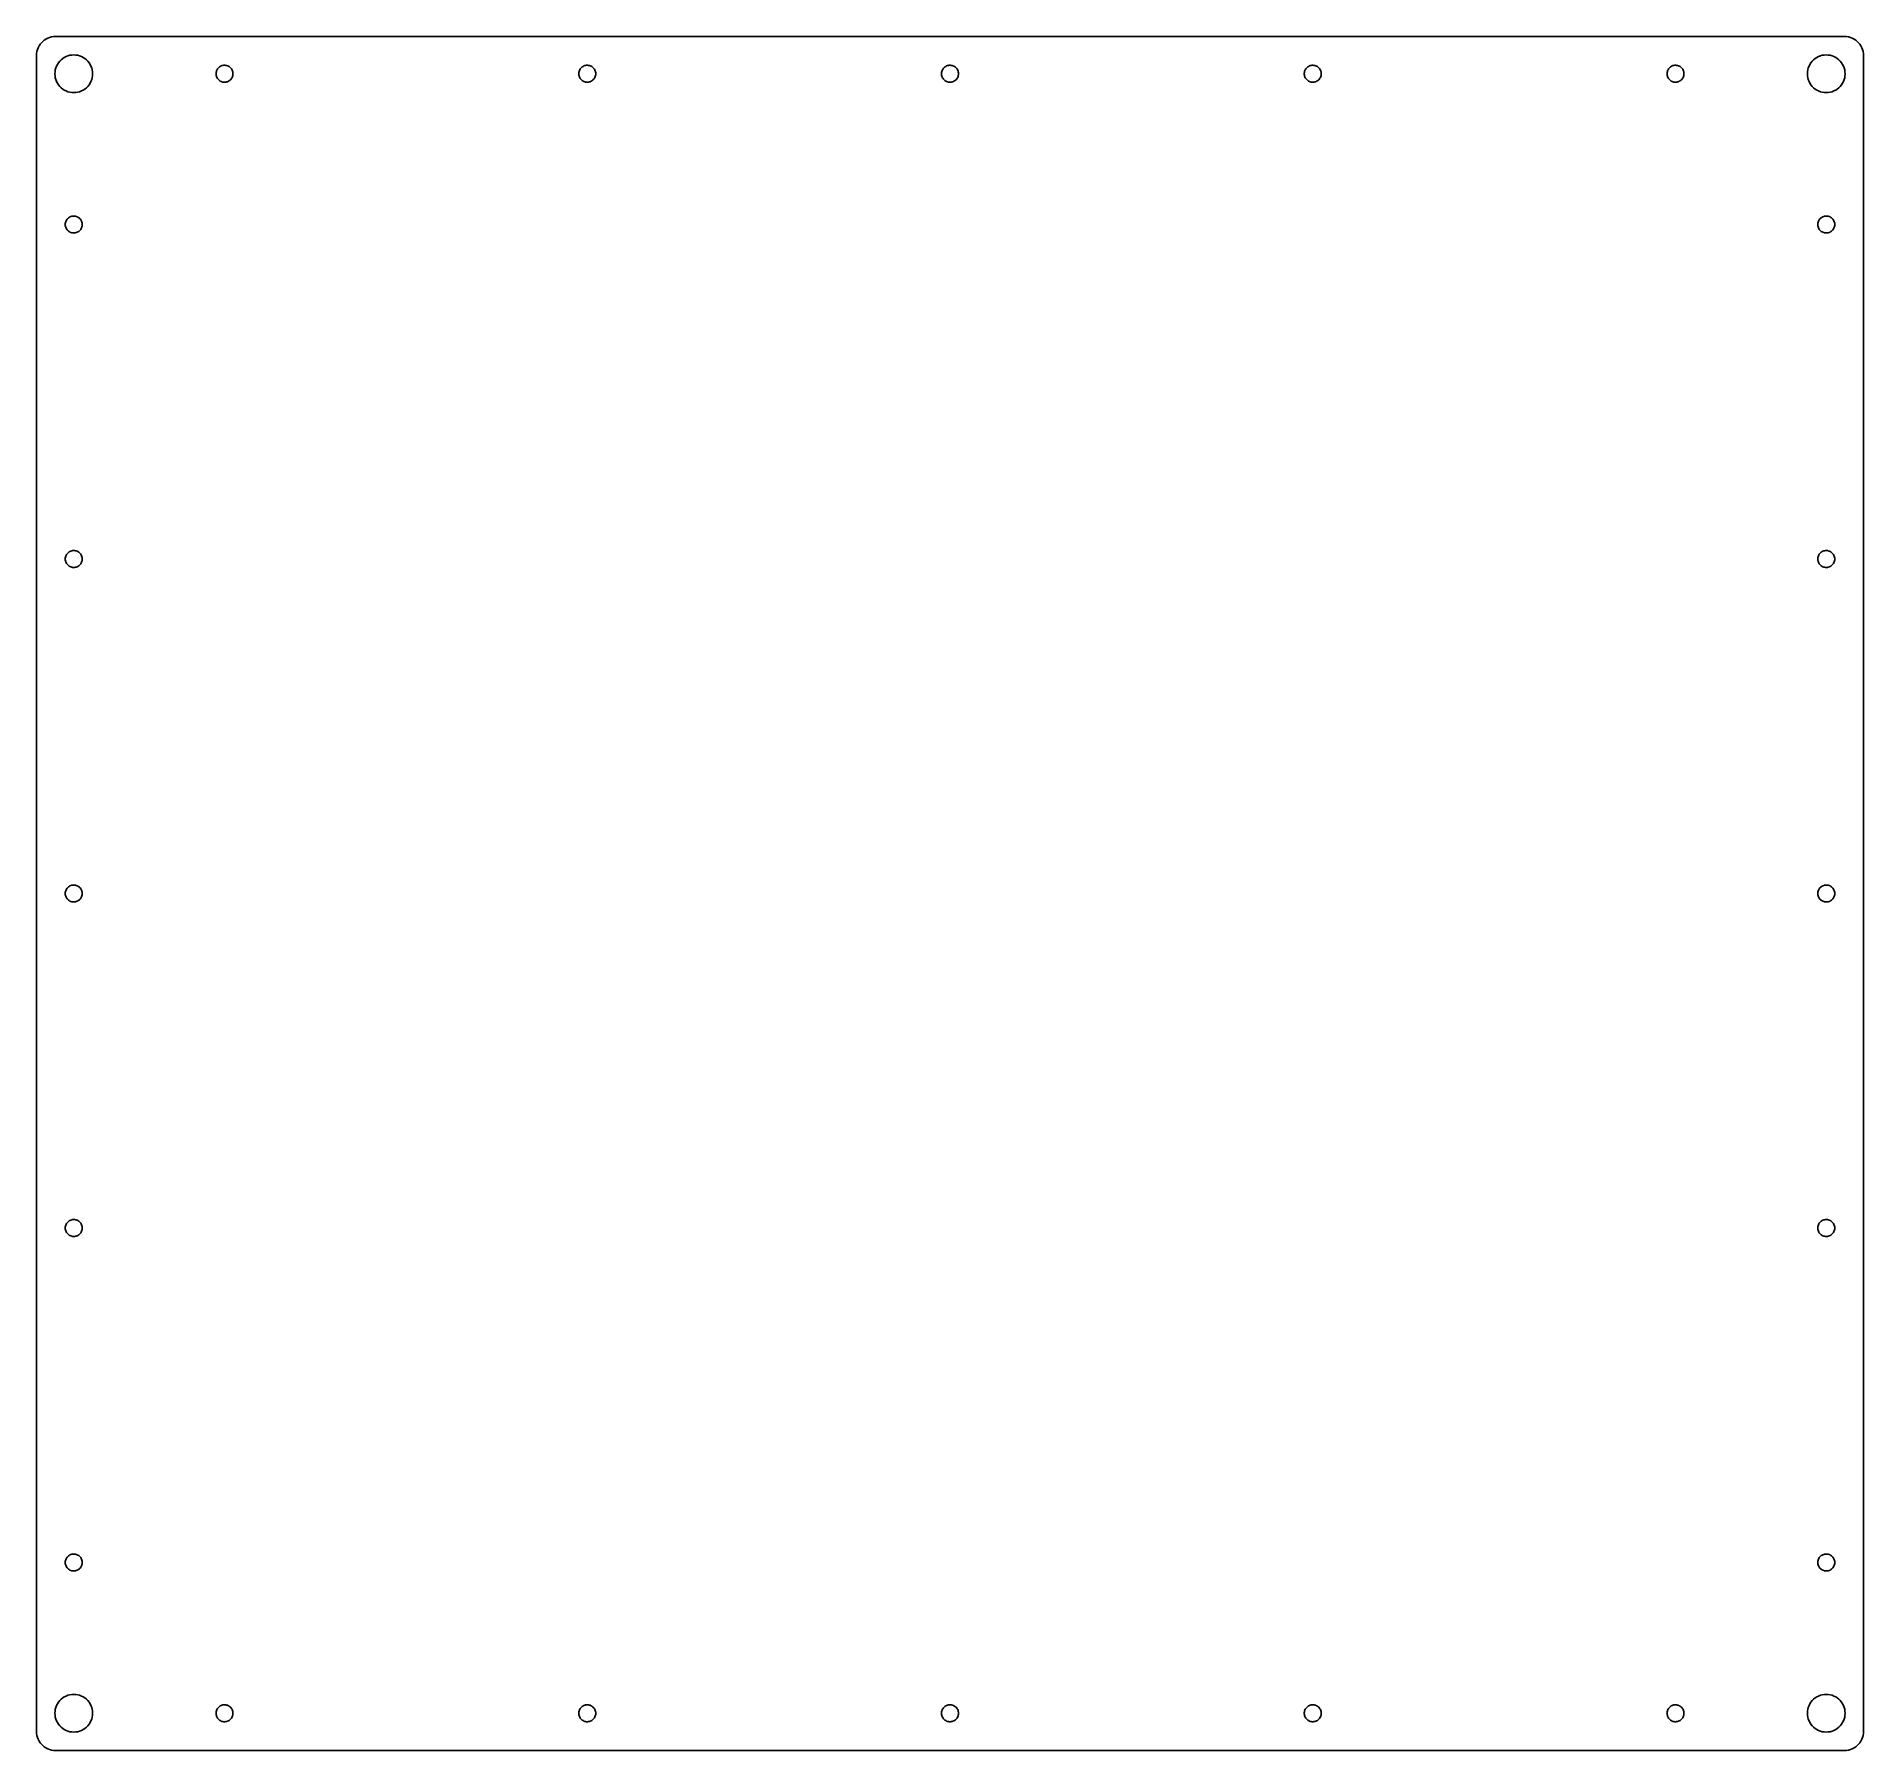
# Model space of a CAD drawing. Header units: metres. Extents: x -242 to 242, y -227 to 227.
import ezdxf

# ---------------------------------------------------------------- set-up
doc = ezdxf.new("R2010")
doc.units = ezdxf.units.M

msp = doc.modelspace()

# ---------------------------------------------------------------- linework, layer by layer
for p, q in [((-242.266, 223.415), (-242.348, 222.898)), ((-242.13, 223.92), (-242.266, 223.415)), ((-241.943, 224.409), (-242.13, 223.92)), ((-241.705, 224.875), (-241.943, 224.409)), ((-241.42, 225.314), (-241.705, 224.875)), ((-241.091, 225.721), (-241.42, 225.314)), ((-240.721, 226.091), (-241.091, 225.721)), ((-240.314, 226.42), (-240.721, 226.091)), ((-239.875, 226.705), (-240.314, 226.42)), ((-239.409, 226.943), (-239.875, 226.705)), ((-238.92, 227.13), (-239.409, 226.943)), ((-238.415, 227.266), (-238.92, 227.13)), ((-237.898, 227.348), (-238.415, 227.266)), ((-237.375, 227.375), (-237.898, 227.348)), ((237.375, 227.375), (-237.375, 227.375)), ((237.898, 227.348), (237.375, 227.375)), ((238.415, 227.266), (237.898, 227.348)), ((238.92, 227.13), (238.415, 227.266)), ((239.409, 226.943), (238.92, 227.13)), ((239.875, 226.705), (239.409, 226.943)), ((240.314, 226.42), (239.875, 226.705)), ((240.721, 226.091), (240.314, 226.42)), ((241.091, 225.721), (240.721, 226.091)), ((241.42, 225.314), (241.091, 225.721)), ((241.705, 224.875), (241.42, 225.314)), ((241.943, 224.409), (241.705, 224.875)), ((242.13, 223.92), (241.943, 224.409)), ((242.266, 223.415), (242.13, 223.92)), ((242.348, 222.898), (242.266, 223.415)), ((-242.348, 222.898), (-242.375, 222.375)), ((-242.375, 222.375), (-242.375, -222.375)), ((-237.473, 218.023), (-237.391, 218.54)), ((-237.391, 218.54), (-237.255, 219.045)), ((-237.255, 219.045), (-237.068, 219.534)), ((-237.068, 219.534), (-236.83, 220)), ((-236.83, 220), (-236.545, 220.439)), ((-236.545, 220.439), (-236.216, 220.846)), ((-236.216, 220.846), (-235.846, 221.216)), ((-235.846, 221.216), (-235.439, 221.545)), ((-235.439, 221.545), (-235, 221.83)), ((-235, 221.83), (-234.534, 222.068)), ((-234.534, 222.068), (-234.045, 222.255)), ((-234.045, 222.255), (-233.54, 222.391)), ((-233.54, 222.391), (-233.023, 222.473)), ((-233.023, 222.473), (-232.5, 222.5)), ((-232.5, 222.5), (-231.977, 222.473)), ((-231.977, 222.473), (-231.46, 222.391)), ((-231.46, 222.391), (-230.955, 222.255)), ((-230.955, 222.255), (-230.466, 222.068)), ((-230.466, 222.068), (-230, 221.83)), ((-230, 221.83), (-229.561, 221.545)), ((-229.561, 221.545), (-229.154, 221.216)), ((-229.154, 221.216), (-228.784, 220.846)), ((-228.784, 220.846), (-228.455, 220.439)), ((-228.455, 220.439), (-228.17, 220)), ((-228.17, 220), (-227.932, 219.534)), ((-227.932, 219.534), (-227.745, 219.045)), ((-227.745, 219.045), (-227.609, 218.54)), ((-227.609, 218.54), (-227.527, 218.023)), ((-194.665, 218.112), (-194.585, 218.347)), ((-194.585, 218.347), (-194.479, 218.571)), ((-194.479, 218.571), (-194.349, 218.782)), ((-194.349, 218.782), (-194.197, 218.978)), ((-194.197, 218.978), (-194.024, 219.155)), ((-194.024, 219.155), (-193.833, 219.313)), ((-193.833, 219.313), (-193.625, 219.449)), ((-193.625, 219.449), (-193.404, 219.56)), ((-193.404, 219.56), (-193.172, 219.647)), ((-193.172, 219.647), (-192.931, 219.708)), ((-192.931, 219.708), (-192.686, 219.742)), ((-192.686, 219.742), (-192.438, 219.749)), ((-192.438, 219.749), (-192.191, 219.729)), ((-192.191, 219.729), (-191.948, 219.681)), ((-191.948, 219.681), (-191.711, 219.607)), ((-191.711, 219.607), (-191.484, 219.508)), ((-191.484, 219.508), (-191.269, 219.384)), ((-191.269, 219.384), (-191.07, 219.237)), ((-191.07, 219.237), (-190.887, 219.069)), ((-190.887, 219.069), (-190.724, 218.882)), ((-190.724, 218.882), (-190.583, 218.678)), ((-190.583, 218.678), (-190.465, 218.46)), ((-190.465, 218.46), (-190.372, 218.231)), ((-190.372, 218.231), (-190.304, 217.992)), ((-98.4151, 218.112), (-98.3346, 218.347)), ((-98.3346, 218.347), (-98.2288, 218.571)), ((-98.2288, 218.571), (-98.099, 218.782)), ((-98.099, 218.782), (-97.9467, 218.978)), ((-97.9467, 218.978), (-97.7739, 219.155)), ((-97.7739, 219.155), (-97.5825, 219.313)), ((-97.5825, 219.313), (-97.375, 219.449)), ((-97.375, 219.449), (-97.1538, 219.56)), ((-97.1538, 219.56), (-96.9217, 219.647)), ((-96.9217, 219.647), (-96.6814, 219.708)), ((-96.6814, 219.708), (-96.4358, 219.742)), ((-96.4358, 219.742), (-96.188, 219.749)), ((-96.188, 219.749), (-95.9409, 219.729)), ((-95.9409, 219.729), (-95.6976, 219.681)), ((-95.6976, 219.681), (-95.4611, 219.607)), ((-95.4611, 219.607), (-95.234, 219.508)), ((-95.234, 219.508), (-95.0194, 219.384)), ((-95.0194, 219.384), (-94.8196, 219.237)), ((-94.8196, 219.237), (-94.6372, 219.069)), ((-94.6372, 219.069), (-94.4744, 218.882)), ((-94.4744, 218.882), (-94.3332, 218.678)), ((-94.3332, 218.678), (-94.2152, 218.46)), ((-94.2152, 218.46), (-94.1219, 218.231)), ((-94.1219, 218.231), (-94.0545, 217.992)), ((-2.1651, 218.112), (-2.08461, 218.347)), ((-2.08461, 218.347), (-1.97881, 218.571)), ((-1.97881, 218.571), (-1.849, 218.782)), ((-1.849, 218.782), (-1.69673, 218.978)), ((-1.69673, 218.978), (-1.52388, 219.155)), ((-1.52388, 219.155), (-1.33252, 219.313)), ((-1.33252, 219.313), (-1.125, 219.449)), ((-1.125, 219.449), (-0.90381, 219.56)), ((-0.90381, 219.56), (-0.67165, 219.647)), ((-0.67165, 219.647), (-0.43134, 219.708)), ((-0.43134, 219.708), (-0.18579, 219.742)), ((-0.18579, 219.742), (0.062, 219.749)), ((0.062, 219.749), (0.30904, 219.729)), ((0.30904, 219.729), (0.55234, 219.681)), ((0.55234, 219.681), (0.78892, 219.607)), ((0.78892, 219.607), (1.01595, 219.508)), ((1.01595, 219.508), (1.23062, 219.384)), ((1.23062, 219.384), (1.43037, 219.237)), ((1.43037, 219.237), (1.61275, 219.069)), ((1.61275, 219.069), (1.77556, 218.882)), ((1.77556, 218.882), (1.91681, 218.678)), ((1.91681, 218.678), (2.03479, 218.46)), ((2.03479, 218.46), (2.12808, 218.231)), ((2.12808, 218.231), (2.19554, 217.992)), ((94.0849, 218.112), (94.1654, 218.347)), ((94.1654, 218.347), (94.2712, 218.571)), ((94.2712, 218.571), (94.401, 218.782)), ((94.401, 218.782), (94.5533, 218.978)), ((94.5533, 218.978), (94.7261, 219.155)), ((94.7261, 219.155), (94.9175, 219.313)), ((94.9175, 219.313), (95.125, 219.449)), ((95.125, 219.449), (95.3462, 219.56)), ((95.3462, 219.56), (95.5783, 219.647)), ((95.5783, 219.647), (95.8186, 219.708)), ((95.8186, 219.708), (96.0642, 219.742)), ((96.0642, 219.742), (96.312, 219.749)), ((96.312, 219.749), (96.559, 219.729)), ((96.559, 219.729), (96.8023, 219.681)), ((96.8023, 219.681), (97.0389, 219.607)), ((97.0389, 219.607), (97.2659, 219.508)), ((97.2659, 219.508), (97.4806, 219.384)), ((97.4806, 219.384), (97.6804, 219.237)), ((97.6804, 219.237), (97.8628, 219.069)), ((97.8628, 219.069), (98.0256, 218.882)), ((98.0256, 218.882), (98.1668, 218.678)), ((98.1668, 218.678), (98.2848, 218.46)), ((98.2848, 218.46), (98.3781, 218.231)), ((98.3781, 218.231), (98.4455, 217.992)), ((190.335, 218.112), (190.415, 218.347)), ((190.415, 218.347), (190.521, 218.571)), ((190.521, 218.571), (190.651, 218.782)), ((190.651, 218.782), (190.803, 218.978)), ((190.803, 218.978), (190.976, 219.155)), ((190.976, 219.155), (191.167, 219.313)), ((191.167, 219.313), (191.375, 219.449)), ((191.375, 219.449), (191.596, 219.56)), ((191.596, 219.56), (191.828, 219.647)), ((191.828, 219.647), (192.069, 219.708)), ((192.069, 219.708), (192.314, 219.742)), ((192.314, 219.742), (192.562, 219.749)), ((192.562, 219.749), (192.809, 219.729)), ((192.809, 219.729), (193.052, 219.681)), ((193.052, 219.681), (193.289, 219.607)), ((193.289, 219.607), (193.516, 219.508)), ((193.516, 219.508), (193.731, 219.384)), ((193.731, 219.384), (193.93, 219.237)), ((193.93, 219.237), (194.113, 219.069)), ((194.113, 219.069), (194.276, 218.882)), ((194.276, 218.882), (194.417, 218.678)), ((194.417, 218.678), (194.535, 218.46)), ((194.535, 218.46), (194.628, 218.231)), ((194.628, 218.231), (194.696, 217.992)), ((227.527, 218.023), (227.609, 218.54)), ((227.609, 218.54), (227.745, 219.045)), ((227.745, 219.045), (227.932, 219.534)), ((227.932, 219.534), (228.17, 220)), ((228.17, 220), (228.455, 220.439)), ((228.455, 220.439), (228.784, 220.846)), ((228.784, 220.846), (229.154, 221.216)), ((229.154, 221.216), (229.561, 221.545)), ((229.561, 221.545), (230, 221.83)), ((230, 221.83), (230.466, 222.068)), ((230.466, 222.068), (230.955, 222.255)), ((230.955, 222.255), (231.46, 222.391)), ((231.46, 222.391), (231.977, 222.473)), ((231.977, 222.473), (232.5, 222.5)), ((232.5, 222.5), (233.023, 222.473)), ((233.023, 222.473), (233.54, 222.391)), ((233.54, 222.391), (234.045, 222.255)), ((234.045, 222.255), (234.534, 222.068)), ((234.534, 222.068), (235, 221.83)), ((235, 221.83), (235.439, 221.545)), ((235.439, 221.545), (235.846, 221.216)), ((235.846, 221.216), (236.216, 220.846)), ((236.216, 220.846), (236.545, 220.439)), ((236.545, 220.439), (236.83, 220)), ((236.83, 220), (237.068, 219.534)), ((237.068, 219.534), (237.255, 219.045)), ((237.255, 219.045), (237.391, 218.54)), ((237.391, 218.54), (237.473, 218.023)), ((242.375, 222.375), (242.348, 222.898)), ((242.375, -222.375), (242.375, 222.375)), ((-237.5, 217.5), (-237.473, 218.023)), ((-237.473, 216.977), (-237.5, 217.5)), ((-237.391, 216.46), (-237.473, 216.977)), ((-237.255, 215.955), (-237.391, 216.46)), ((-237.068, 215.466), (-237.255, 215.955)), ((-236.83, 215), (-237.068, 215.466)), ((-236.545, 214.561), (-236.83, 215)), ((-236.216, 214.154), (-236.545, 214.561)), ((-235.846, 213.784), (-236.216, 214.154)), ((-235.439, 213.455), (-235.846, 213.784)), ((-235, 213.17), (-235.439, 213.455)), ((-229.561, 213.455), (-230, 213.17)), ((-229.154, 213.784), (-229.561, 213.455)), ((-228.784, 214.154), (-229.154, 213.784)), ((-228.455, 214.561), (-228.784, 214.154)), ((-228.17, 215), (-228.455, 214.561)), ((-227.932, 215.466), (-228.17, 215)), ((-227.745, 215.955), (-227.932, 215.466)), ((-227.609, 216.46), (-227.745, 215.955)), ((-227.527, 216.977), (-227.609, 216.46)), ((-227.527, 218.023), (-227.5, 217.5)), ((-227.5, 217.5), (-227.527, 216.977)), ((-194.747, 217.624), (-194.719, 217.87)), ((-194.747, 217.376), (-194.747, 217.624)), ((-194.719, 217.13), (-194.747, 217.376)), ((-194.719, 217.87), (-194.665, 218.112)), ((-194.665, 216.888), (-194.719, 217.13)), ((-194.585, 216.653), (-194.665, 216.888)), ((-194.479, 216.429), (-194.585, 216.653)), ((-194.349, 216.218), (-194.479, 216.429)), ((-194.197, 216.022), (-194.349, 216.218)), ((-194.024, 215.845), (-194.197, 216.022)), ((-193.833, 215.687), (-194.024, 215.845)), ((-193.625, 215.551), (-193.833, 215.687)), ((-193.404, 215.44), (-193.625, 215.551)), ((-193.172, 215.353), (-193.404, 215.44)), ((-192.931, 215.292), (-193.172, 215.353)), ((-192.686, 215.258), (-192.931, 215.292)), ((-192.438, 215.251), (-192.686, 215.258)), ((-192.191, 215.271), (-192.438, 215.251)), ((-191.948, 215.319), (-192.191, 215.271)), ((-191.711, 215.393), (-191.948, 215.319)), ((-191.484, 215.492), (-191.711, 215.393)), ((-191.269, 215.616), (-191.484, 215.492)), ((-191.07, 215.763), (-191.269, 215.616)), ((-190.887, 215.931), (-191.07, 215.763)), ((-190.724, 216.118), (-190.887, 215.931)), ((-190.583, 216.322), (-190.724, 216.118)), ((-190.465, 216.54), (-190.583, 216.322)), ((-190.372, 216.769), (-190.465, 216.54)), ((-190.304, 217.008), (-190.372, 216.769)), ((-190.304, 217.992), (-190.264, 217.748)), ((-190.264, 217.252), (-190.304, 217.008)), ((-190.264, 217.748), (-190.25, 217.5)), ((-190.25, 217.5), (-190.264, 217.252)), ((-98.4966, 217.624), (-98.4693, 217.87)), ((-98.4966, 217.376), (-98.4966, 217.624)), ((-98.4693, 217.13), (-98.4966, 217.376)), ((-98.4693, 217.87), (-98.4151, 218.112)), ((-98.4151, 216.888), (-98.4693, 217.13)), ((-98.3346, 216.653), (-98.4151, 216.888)), ((-98.2288, 216.429), (-98.3346, 216.653)), ((-98.099, 216.218), (-98.2288, 216.429)), ((-97.9467, 216.022), (-98.099, 216.218)), ((-97.7739, 215.845), (-97.9467, 216.022)), ((-97.5825, 215.687), (-97.7739, 215.845)), ((-97.375, 215.551), (-97.5825, 215.687)), ((-97.1538, 215.44), (-97.375, 215.551)), ((-96.9217, 215.353), (-97.1538, 215.44)), ((-96.6814, 215.292), (-96.9217, 215.353)), ((-96.4358, 215.258), (-96.6814, 215.292)), ((-96.188, 215.251), (-96.4358, 215.258)), ((-95.9409, 215.271), (-96.188, 215.251)), ((-95.6976, 215.319), (-95.9409, 215.271)), ((-95.4611, 215.393), (-95.6976, 215.319)), ((-95.234, 215.492), (-95.4611, 215.393)), ((-95.0194, 215.616), (-95.234, 215.492)), ((-94.8196, 215.763), (-95.0194, 215.616)), ((-94.6372, 215.931), (-94.8196, 215.763)), ((-94.4744, 216.118), (-94.6372, 215.931)), ((-94.3332, 216.322), (-94.4744, 216.118)), ((-94.2152, 216.54), (-94.3332, 216.322)), ((-94.1219, 216.769), (-94.2152, 216.54)), ((-94.0545, 217.008), (-94.1219, 216.769)), ((-94.0545, 217.992), (-94.0137, 217.748)), ((-94.0137, 217.252), (-94.0545, 217.008)), ((-94.0137, 217.748), (-94, 217.5)), ((-94, 217.5), (-94.0137, 217.252)), ((-2.24658, 217.624), (-2.2193, 217.87)), ((-2.24658, 217.376), (-2.24658, 217.624)), ((-2.2193, 217.13), (-2.24658, 217.376)), ((-2.2193, 217.87), (-2.1651, 218.112)), ((-2.1651, 216.888), (-2.2193, 217.13)), ((-2.08461, 216.653), (-2.1651, 216.888)), ((-1.97881, 216.429), (-2.08461, 216.653)), ((-1.849, 216.218), (-1.97881, 216.429)), ((-1.69673, 216.022), (-1.849, 216.218)), ((-1.52388, 215.845), (-1.69673, 216.022)), ((-1.33252, 215.687), (-1.52388, 215.845)), ((-1.125, 215.551), (-1.33252, 215.687)), ((-0.90381, 215.44), (-1.125, 215.551)), ((-0.67165, 215.353), (-0.90381, 215.44)), ((-0.43134, 215.292), (-0.67165, 215.353)), ((-0.18579, 215.258), (-0.43134, 215.292)), ((0.062, 215.251), (-0.18579, 215.258)), ((0.30904, 215.271), (0.062, 215.251)), ((0.55234, 215.319), (0.30904, 215.271)), ((0.78892, 215.393), (0.55234, 215.319)), ((1.01595, 215.492), (0.78892, 215.393)), ((1.23062, 215.616), (1.01595, 215.492)), ((1.43037, 215.763), (1.23062, 215.616)), ((1.61275, 215.931), (1.43037, 215.763)), ((1.77556, 216.118), (1.61275, 215.931)), ((1.91681, 216.322), (1.77556, 216.118)), ((2.03479, 216.54), (1.91681, 216.322)), ((2.12808, 216.769), (2.03479, 216.54)), ((2.19554, 217.008), (2.12808, 216.769)), ((2.19554, 217.992), (2.23634, 217.748)), ((2.23634, 217.252), (2.19554, 217.008)), ((2.23634, 217.748), (2.25, 217.5)), ((2.25, 217.5), (2.23634, 217.252)), ((94.0034, 217.624), (94.0307, 217.87)), ((94.0034, 217.376), (94.0034, 217.624)), ((94.0307, 217.13), (94.0034, 217.376)), ((94.0307, 217.87), (94.0849, 218.112)), ((94.0849, 216.888), (94.0307, 217.13)), ((94.1654, 216.653), (94.0849, 216.888)), ((94.2712, 216.429), (94.1654, 216.653)), ((94.401, 216.218), (94.2712, 216.429)), ((94.5533, 216.022), (94.401, 216.218)), ((94.7261, 215.845), (94.5533, 216.022)), ((94.9175, 215.687), (94.7261, 215.845)), ((95.125, 215.551), (94.9175, 215.687)), ((95.3462, 215.44), (95.125, 215.551)), ((95.5783, 215.353), (95.3462, 215.44)), ((95.8186, 215.292), (95.5783, 215.353)), ((96.0642, 215.258), (95.8186, 215.292)), ((96.312, 215.251), (96.0642, 215.258)), ((96.559, 215.271), (96.312, 215.251)), ((96.8023, 215.319), (96.559, 215.271)), ((97.0389, 215.393), (96.8023, 215.319)), ((97.2659, 215.492), (97.0389, 215.393)), ((97.4806, 215.616), (97.2659, 215.492)), ((97.6804, 215.763), (97.4806, 215.616)), ((97.8628, 215.931), (97.6804, 215.763)), ((98.0256, 216.118), (97.8628, 215.931)), ((98.1668, 216.322), (98.0256, 216.118)), ((98.2848, 216.54), (98.1668, 216.322)), ((98.3781, 216.769), (98.2848, 216.54)), ((98.4455, 217.008), (98.3781, 216.769)), ((98.4455, 217.992), (98.4863, 217.748)), ((98.4863, 217.252), (98.4455, 217.008)), ((98.4863, 217.748), (98.5, 217.5)), ((98.5, 217.5), (98.4863, 217.252)), ((190.253, 217.624), (190.281, 217.87)), ((190.253, 217.376), (190.253, 217.624)), ((190.281, 217.13), (190.253, 217.376)), ((190.281, 217.87), (190.335, 218.112)), ((190.335, 216.888), (190.281, 217.13)), ((190.415, 216.653), (190.335, 216.888)), ((190.521, 216.429), (190.415, 216.653)), ((190.651, 216.218), (190.521, 216.429)), ((190.803, 216.022), (190.651, 216.218)), ((190.976, 215.845), (190.803, 216.022)), ((191.167, 215.687), (190.976, 215.845)), ((191.375, 215.551), (191.167, 215.687)), ((191.596, 215.44), (191.375, 215.551)), ((191.828, 215.353), (191.596, 215.44)), ((192.069, 215.292), (191.828, 215.353)), ((192.314, 215.258), (192.069, 215.292)), ((192.562, 215.251), (192.314, 215.258)), ((192.809, 215.271), (192.562, 215.251)), ((193.052, 215.319), (192.809, 215.271)), ((193.289, 215.393), (193.052, 215.319)), ((193.516, 215.492), (193.289, 215.393)), ((193.731, 215.616), (193.516, 215.492)), ((193.93, 215.763), (193.731, 215.616)), ((194.113, 215.931), (193.93, 215.763)), ((194.276, 216.118), (194.113, 215.931)), ((194.417, 216.322), (194.276, 216.118)), ((194.535, 216.54), (194.417, 216.322)), ((194.628, 216.769), (194.535, 216.54)), ((194.696, 217.008), (194.628, 216.769)), ((194.696, 217.992), (194.736, 217.748)), ((194.736, 217.252), (194.696, 217.008)), ((194.736, 217.748), (194.75, 217.5)), ((194.75, 217.5), (194.736, 217.252)), ((227.5, 217.5), (227.527, 218.023)), ((227.527, 216.977), (227.5, 217.5)), ((227.609, 216.46), (227.527, 216.977)), ((227.745, 215.955), (227.609, 216.46)), ((227.932, 215.466), (227.745, 215.955)), ((228.17, 215), (227.932, 215.466)), ((228.455, 214.561), (228.17, 215)), ((228.784, 214.154), (228.455, 214.561)), ((229.154, 213.784), (228.784, 214.154)), ((229.561, 213.455), (229.154, 213.784)), ((230, 213.17), (229.561, 213.455)), ((235.439, 213.455), (235, 213.17)), ((235.846, 213.784), (235.439, 213.455)), ((236.216, 214.154), (235.846, 213.784)), ((236.545, 214.561), (236.216, 214.154)), ((236.83, 215), (236.545, 214.561)), ((237.068, 215.466), (236.83, 215)), ((237.255, 215.955), (237.068, 215.466)), ((237.391, 216.46), (237.255, 215.955)), ((237.473, 216.977), (237.391, 216.46)), ((237.473, 218.023), (237.5, 217.5)), ((237.5, 217.5), (237.473, 216.977)), ((-234.534, 212.932), (-235, 213.17)), ((-234.045, 212.745), (-234.534, 212.932)), ((-233.54, 212.609), (-234.045, 212.745)), ((-233.023, 212.527), (-233.54, 212.609)), ((-232.5, 212.5), (-233.023, 212.527)), ((-231.977, 212.527), (-232.5, 212.5)), ((-231.46, 212.609), (-231.977, 212.527)), ((-230.955, 212.745), (-231.46, 212.609)), ((-230.466, 212.932), (-230.955, 212.745)), ((-230, 213.17), (-230.466, 212.932)), ((230.466, 212.932), (230, 213.17)), ((230.955, 212.745), (230.466, 212.932)), ((231.46, 212.609), (230.955, 212.745)), ((231.977, 212.527), (231.46, 212.609)), ((232.5, 212.5), (231.977, 212.527)), ((233.023, 212.527), (232.5, 212.5)), ((233.54, 212.609), (233.023, 212.527)), ((234.045, 212.745), (233.54, 212.609)), ((234.534, 212.932), (234.045, 212.745)), ((235, 213.17), (234.534, 212.932)), ((-233.93, 179.237), (-233.731, 179.384)), ((-233.731, 179.384), (-233.516, 179.508)), ((-233.516, 179.508), (-233.289, 179.607)), ((-233.289, 179.607), (-233.052, 179.681)), ((-233.052, 179.681), (-232.809, 179.729)), ((-232.809, 179.729), (-232.562, 179.749)), ((-232.562, 179.749), (-232.314, 179.742)), ((-232.314, 179.742), (-232.069, 179.708)), ((-232.069, 179.708), (-231.828, 179.647)), ((-231.828, 179.647), (-231.596, 179.56)), ((-231.596, 179.56), (-231.375, 179.449)), ((-231.375, 179.449), (-231.167, 179.313)), ((231.167, 179.313), (231.375, 179.449)), ((231.375, 179.449), (231.596, 179.56)), ((231.596, 179.56), (231.828, 179.647)), ((231.828, 179.647), (232.069, 179.708)), ((232.069, 179.708), (232.314, 179.742)), ((232.314, 179.742), (232.562, 179.749)), ((232.562, 179.749), (232.809, 179.729)), ((232.809, 179.729), (233.052, 179.681)), ((233.052, 179.681), (233.289, 179.607)), ((233.289, 179.607), (233.516, 179.508)), ((233.516, 179.508), (233.731, 179.384)), ((233.731, 179.384), (233.93, 179.237)), ((-234.75, 177.5), (-234.736, 177.748)), ((-234.736, 177.252), (-234.75, 177.5)), ((-234.736, 177.748), (-234.696, 177.992)), ((-234.696, 177.008), (-234.736, 177.252)), ((-234.696, 177.992), (-234.628, 178.231)), ((-234.628, 176.769), (-234.696, 177.008)), ((-234.628, 178.231), (-234.535, 178.46)), ((-234.535, 176.54), (-234.628, 176.769)), ((-234.535, 178.46), (-234.417, 178.678)), ((-234.417, 176.322), (-234.535, 176.54)), ((-234.417, 178.678), (-234.276, 178.882)), ((-234.276, 176.118), (-234.417, 176.322)), ((-234.276, 178.882), (-234.113, 179.069)), ((-234.113, 175.931), (-234.276, 176.118)), ((-234.113, 179.069), (-233.93, 179.237)), ((-233.93, 175.763), (-234.113, 175.931)), ((-233.731, 175.616), (-233.93, 175.763)), ((-233.516, 175.492), (-233.731, 175.616)), ((-233.289, 175.393), (-233.516, 175.492)), ((-233.052, 175.319), (-233.289, 175.393)), ((-232.809, 175.271), (-233.052, 175.319)), ((-232.562, 175.251), (-232.809, 175.271)), ((-232.314, 175.258), (-232.562, 175.251)), ((-232.069, 175.292), (-232.314, 175.258)), ((-231.828, 175.353), (-232.069, 175.292)), ((-231.596, 175.44), (-231.828, 175.353)), ((-231.375, 175.551), (-231.596, 175.44)), ((-231.167, 175.687), (-231.375, 175.551)), ((-231.167, 179.313), (-230.976, 179.155)), ((-230.976, 175.845), (-231.167, 175.687)), ((-230.976, 179.155), (-230.803, 178.978)), ((-230.803, 176.022), (-230.976, 175.845)), ((-230.803, 178.978), (-230.651, 178.782)), ((-230.651, 176.218), (-230.803, 176.022)), ((-230.651, 178.782), (-230.521, 178.571)), ((-230.521, 176.429), (-230.651, 176.218)), ((-230.521, 178.571), (-230.415, 178.347)), ((-230.415, 176.653), (-230.521, 176.429)), ((-230.415, 178.347), (-230.335, 178.112)), ((-230.335, 176.888), (-230.415, 176.653)), ((-230.335, 178.112), (-230.281, 177.87)), ((-230.281, 177.13), (-230.335, 176.888)), ((-230.281, 177.87), (-230.253, 177.624)), ((-230.253, 177.376), (-230.281, 177.13)), ((-230.253, 177.624), (-230.253, 177.376)), ((230.253, 177.624), (230.281, 177.87)), ((230.253, 177.376), (230.253, 177.624)), ((230.281, 177.13), (230.253, 177.376)), ((230.281, 177.87), (230.335, 178.112)), ((230.335, 176.888), (230.281, 177.13)), ((230.335, 178.112), (230.415, 178.347)), ((230.415, 176.653), (230.335, 176.888)), ((230.415, 178.347), (230.521, 178.571)), ((230.521, 176.429), (230.415, 176.653)), ((230.521, 178.571), (230.651, 178.782)), ((230.651, 176.218), (230.521, 176.429)), ((230.651, 178.782), (230.803, 178.978)), ((230.803, 176.022), (230.651, 176.218)), ((230.803, 178.978), (230.976, 179.155)), ((230.976, 175.845), (230.803, 176.022)), ((230.976, 179.155), (231.167, 179.313)), ((231.167, 175.687), (230.976, 175.845)), ((231.375, 175.551), (231.167, 175.687)), ((231.596, 175.44), (231.375, 175.551)), ((231.828, 175.353), (231.596, 175.44)), ((232.069, 175.292), (231.828, 175.353)), ((232.314, 175.258), (232.069, 175.292)), ((232.562, 175.251), (232.314, 175.258)), ((232.809, 175.271), (232.562, 175.251)), ((233.052, 175.319), (232.809, 175.271)), ((233.289, 175.393), (233.052, 175.319)), ((233.516, 175.492), (233.289, 175.393)), ((233.731, 175.616), (233.516, 175.492)), ((233.93, 175.763), (233.731, 175.616)), ((233.93, 179.237), (234.113, 179.069)), ((234.113, 175.931), (233.93, 175.763)), ((234.113, 179.069), (234.276, 178.882)), ((234.276, 176.118), (234.113, 175.931)), ((234.276, 178.882), (234.417, 178.678)), ((234.417, 176.322), (234.276, 176.118)), ((234.417, 178.678), (234.535, 178.46)), ((234.535, 176.54), (234.417, 176.322)), ((234.535, 178.46), (234.628, 178.231)), ((234.628, 176.769), (234.535, 176.54)), ((234.628, 178.231), (234.696, 177.992)), ((234.696, 177.008), (234.628, 176.769)), ((234.696, 177.992), (234.736, 177.748)), ((234.736, 177.252), (234.696, 177.008)), ((234.736, 177.748), (234.75, 177.5)), ((234.75, 177.5), (234.736, 177.252)), ((-234.75, 88.75), (-234.736, 88.9975)), ((-234.736, 88.5025), (-234.75, 88.75)), ((-234.736, 88.9975), (-234.696, 89.242)), ((-234.696, 88.258), (-234.736, 88.5025)), ((-234.696, 89.242), (-234.628, 89.4806)), ((-234.628, 88.0194), (-234.696, 88.258)), ((-234.628, 89.4806), (-234.535, 89.7102)), ((-234.535, 87.7897), (-234.628, 88.0194)), ((-234.535, 89.7102), (-234.417, 89.9283)), ((-234.417, 87.5717), (-234.535, 87.7897)), ((-234.417, 89.9283), (-234.276, 90.132)), ((-234.276, 87.368), (-234.417, 87.5717)), ((-234.276, 90.132), (-234.113, 90.3189)), ((-234.113, 87.1811), (-234.276, 87.368)), ((-234.113, 90.3189), (-233.93, 90.4868)), ((-233.93, 90.4868), (-233.731, 90.6336)), ((-233.731, 90.6336), (-233.516, 90.7576)), ((-233.516, 90.7576), (-233.289, 90.8571)), ((-233.289, 90.8571), (-233.052, 90.9312)), ((-233.052, 90.9312), (-232.809, 90.9787)), ((-232.809, 90.9787), (-232.562, 90.9991)), ((-232.562, 90.9991), (-232.314, 90.9923)), ((-232.314, 90.9923), (-232.069, 90.9583)), ((-232.069, 90.9583), (-231.828, 90.8974)), ((-231.828, 90.8974), (-231.596, 90.8105)), ((-231.596, 90.8105), (-231.375, 90.6985)), ((-231.375, 90.6985), (-231.167, 90.563)), ((-231.167, 90.563), (-230.976, 90.4054)), ((-230.976, 90.4054), (-230.803, 90.2277)), ((-230.803, 87.2723), (-230.976, 87.0946)), ((-230.803, 90.2277), (-230.651, 90.0321)), ((-230.651, 87.4679), (-230.803, 87.2723)), ((-230.651, 90.0321), (-230.521, 89.8209)), ((-230.521, 87.6791), (-230.651, 87.4679)), ((-230.521, 89.8209), (-230.415, 89.5967)), ((-230.415, 87.9033), (-230.521, 87.6791)), ((-230.415, 89.5967), (-230.335, 89.3622)), ((-230.335, 88.1378), (-230.415, 87.9033)), ((-230.335, 89.3622), (-230.281, 89.1203)), ((-230.281, 88.3797), (-230.335, 88.1378)), ((-230.281, 89.1203), (-230.253, 88.8739)), ((-230.253, 88.6261), (-230.281, 88.3797)), ((-230.253, 88.8739), (-230.253, 88.6261)), ((230.253, 88.8739), (230.281, 89.1203)), ((230.253, 88.6261), (230.253, 88.8739)), ((230.281, 88.3797), (230.253, 88.6261)), ((230.281, 89.1203), (230.335, 89.3622)), ((230.335, 88.1378), (230.281, 88.3797)), ((230.335, 89.3622), (230.415, 89.5967)), ((230.415, 87.9033), (230.335, 88.1378)), ((230.415, 89.5967), (230.521, 89.8209)), ((230.521, 87.6791), (230.415, 87.9033)), ((230.521, 89.8209), (230.651, 90.0321)), ((230.651, 87.4679), (230.521, 87.6791)), ((230.651, 90.0321), (230.803, 90.2277)), ((230.803, 87.2723), (230.651, 87.4679)), ((230.803, 90.2277), (230.976, 90.4054)), ((230.976, 87.0946), (230.803, 87.2723)), ((230.976, 90.4054), (231.167, 90.563)), ((231.167, 90.563), (231.375, 90.6985)), ((231.375, 90.6985), (231.596, 90.8105)), ((231.596, 90.8105), (231.828, 90.8974)), ((231.828, 90.8974), (232.069, 90.9583)), ((232.069, 90.9583), (232.314, 90.9923)), ((232.314, 90.9923), (232.562, 90.9991)), ((232.562, 90.9991), (232.809, 90.9787)), ((232.809, 90.9787), (233.052, 90.9312)), ((233.052, 90.9312), (233.289, 90.8571)), ((233.289, 90.8571), (233.516, 90.7576)), ((233.516, 90.7576), (233.731, 90.6336)), ((233.731, 90.6336), (233.93, 90.4868)), ((233.93, 90.4868), (234.113, 90.3189)), ((234.113, 90.3189), (234.276, 90.132)), ((234.276, 87.368), (234.113, 87.1811)), ((234.276, 90.132), (234.417, 89.9283)), ((234.417, 87.5717), (234.276, 87.368)), ((234.417, 89.9283), (234.535, 89.7102)), ((234.535, 87.7897), (234.417, 87.5717)), ((234.535, 89.7102), (234.628, 89.4806)), ((234.628, 88.0194), (234.535, 87.7897)), ((234.628, 89.4806), (234.696, 89.242)), ((234.696, 88.258), (234.628, 88.0194)), ((234.696, 89.242), (234.736, 88.9975)), ((234.736, 88.5025), (234.696, 88.258)), ((234.736, 88.9975), (234.75, 88.75)), ((234.75, 88.75), (234.736, 88.5025)), ((-233.93, 87.0132), (-234.113, 87.1811)), ((-233.731, 86.8664), (-233.93, 87.0132)), ((-233.516, 86.7424), (-233.731, 86.8664)), ((-233.289, 86.6429), (-233.516, 86.7424)), ((-233.052, 86.5688), (-233.289, 86.6429)), ((-232.809, 86.5213), (-233.052, 86.5688)), ((-232.562, 86.5009), (-232.809, 86.5213)), ((-232.314, 86.5077), (-232.562, 86.5009)), ((-232.069, 86.5417), (-232.314, 86.5077)), ((-231.828, 86.6026), (-232.069, 86.5417)), ((-231.596, 86.6895), (-231.828, 86.6026)), ((-231.375, 86.8014), (-231.596, 86.6895)), ((-231.167, 86.937), (-231.375, 86.8014)), ((-230.976, 87.0946), (-231.167, 86.937)), ((231.167, 86.937), (230.976, 87.0946)), ((231.375, 86.8014), (231.167, 86.937)), ((231.596, 86.6895), (231.375, 86.8014)), ((231.828, 86.6026), (231.596, 86.6895)), ((232.069, 86.5417), (231.828, 86.6026)), ((232.314, 86.5077), (232.069, 86.5417)), ((232.562, 86.5009), (232.314, 86.5077)), ((232.809, 86.5213), (232.562, 86.5009)), ((233.052, 86.5688), (232.809, 86.5213)), ((233.289, 86.6429), (233.052, 86.5688)), ((233.516, 86.7424), (233.289, 86.6429)), ((233.731, 86.8664), (233.516, 86.7424)), ((233.93, 87.0132), (233.731, 86.8664)), ((234.113, 87.1811), (233.93, 87.0132)), ((-234.75, 0), (-234.736, 0.24751)), ((-234.736, -0.24751), (-234.75, 0)), ((-234.736, 0.24751), (-234.696, 0.49202)), ((-234.696, 0.49202), (-234.628, 0.73056)), ((-234.628, 0.73056), (-234.535, 0.96024)), ((-234.535, 0.96024), (-234.417, 1.17825)), ((-234.417, 1.17825), (-234.276, 1.38197)), ((-234.276, 1.38197), (-234.113, 1.56891)), ((-234.113, 1.56891), (-233.93, 1.7368)), ((-233.93, 1.7368), (-233.731, 1.88362)), ((-233.731, 1.88362), (-233.516, 2.00757)), ((-233.516, 2.00757), (-233.289, 2.10715)), ((-233.289, 2.10715), (-233.052, 2.18114)), ((-233.052, 2.18114), (-232.809, 2.22867)), ((-232.809, 2.22867), (-232.562, 2.24915)), ((-232.562, 2.24915), (-232.314, 2.24231)), ((-232.314, 2.24231), (-232.069, 2.20825)), ((-232.069, 2.20825), (-231.828, 2.1474)), ((-231.828, 2.1474), (-231.596, 2.06049)), ((-231.596, 2.06049), (-231.375, 1.94855)), ((-231.375, 1.94855), (-231.167, 1.81296)), ((-231.167, 1.81296), (-230.976, 1.65536)), ((-230.976, 1.65536), (-230.803, 1.47769)), ((-230.803, 1.47769), (-230.651, 1.28206)), ((-230.651, 1.28206), (-230.521, 1.07088)), ((-230.521, 1.07088), (-230.415, 0.84669)), ((-230.415, 0.84669), (-230.335, 0.61223)), ((-230.335, 0.61223), (-230.281, 0.37033)), ((-230.281, 0.37033), (-230.253, 0.12395)), ((-230.253, 0.12395), (-230.253, -0.12395)), ((230.253, 0.12395), (230.281, 0.37033)), ((230.253, -0.12395), (230.253, 0.12395)), ((230.281, 0.37033), (230.335, 0.61223)), ((230.335, 0.61223), (230.415, 0.84669)), ((230.415, 0.84669), (230.521, 1.07088)), ((230.521, 1.07088), (230.651, 1.28206)), ((230.651, 1.28206), (230.803, 1.47769)), ((230.803, 1.47769), (230.976, 1.65536)), ((230.976, 1.65536), (231.167, 1.81296)), ((231.167, 1.81296), (231.375, 1.94855)), ((231.375, 1.94855), (231.596, 2.06049)), ((231.596, 2.06049), (231.828, 2.1474)), ((231.828, 2.1474), (232.069, 2.20825)), ((232.069, 2.20825), (232.314, 2.24231)), ((232.314, 2.24231), (232.562, 2.24915)), ((232.562, 2.24915), (232.809, 2.22867)), ((232.809, 2.22867), (233.052, 2.18114)), ((233.052, 2.18114), (233.289, 2.10715)), ((233.289, 2.10715), (233.516, 2.00757)), ((233.516, 2.00757), (233.731, 1.88362)), ((233.731, 1.88362), (233.93, 1.7368)), ((233.93, 1.7368), (234.113, 1.56891)), ((234.113, 1.56891), (234.276, 1.38197)), ((234.276, 1.38197), (234.417, 1.17825)), ((234.417, 1.17825), (234.535, 0.96024)), ((234.535, 0.96024), (234.628, 0.73056)), ((234.628, 0.73056), (234.696, 0.49202)), ((234.696, 0.49202), (234.736, 0.24751)), ((234.736, 0.24751), (234.75, 0)), ((234.75, 0), (234.736, -0.24751)), ((-234.696, -0.49202), (-234.736, -0.24751)), ((-234.628, -0.73056), (-234.696, -0.49202)), ((-234.535, -0.96024), (-234.628, -0.73056)), ((-234.417, -1.17825), (-234.535, -0.96024)), ((-234.276, -1.38197), (-234.417, -1.17825)), ((-234.113, -1.56891), (-234.276, -1.38197)), ((-233.93, -1.7368), (-234.113, -1.56891)), ((-233.731, -1.88362), (-233.93, -1.7368)), ((-233.516, -2.00757), (-233.731, -1.88362)), ((-233.289, -2.10715), (-233.516, -2.00757)), ((-233.052, -2.18114), (-233.289, -2.10715)), ((-232.809, -2.22867), (-233.052, -2.18114)), ((-232.562, -2.24915), (-232.809, -2.22867)), ((-232.314, -2.24231), (-232.562, -2.24915)), ((-232.069, -2.20825), (-232.314, -2.24231)), ((-231.828, -2.1474), (-232.069, -2.20825)), ((-231.596, -2.06049), (-231.828, -2.1474)), ((-231.375, -1.94855), (-231.596, -2.06049)), ((-231.167, -1.81296), (-231.375, -1.94855)), ((-230.976, -1.65536), (-231.167, -1.81296)), ((-230.803, -1.47769), (-230.976, -1.65536)), ((-230.651, -1.28206), (-230.803, -1.47769)), ((-230.521, -1.07088), (-230.651, -1.28206)), ((-230.415, -0.84669), (-230.521, -1.07088)), ((-230.335, -0.61223), (-230.415, -0.84669)), ((-230.281, -0.37033), (-230.335, -0.61223)), ((-230.253, -0.12395), (-230.281, -0.37033)), ((230.281, -0.37033), (230.253, -0.12395)), ((230.335, -0.61223), (230.281, -0.37033)), ((230.415, -0.84669), (230.335, -0.61223)), ((230.521, -1.07088), (230.415, -0.84669)), ((230.651, -1.28206), (230.521, -1.07088)), ((230.803, -1.47769), (230.651, -1.28206)), ((230.976, -1.65536), (230.803, -1.47769)), ((231.167, -1.81296), (230.976, -1.65536)), ((231.375, -1.94855), (231.167, -1.81296)), ((231.596, -2.06049), (231.375, -1.94855)), ((231.828, -2.1474), (231.596, -2.06049)), ((232.069, -2.20825), (231.828, -2.1474)), ((232.314, -2.24231), (232.069, -2.20825)), ((232.562, -2.24915), (232.314, -2.24231)), ((232.809, -2.22867), (232.562, -2.24915)), ((233.052, -2.18114), (232.809, -2.22867)), ((233.289, -2.10715), (233.052, -2.18114)), ((233.516, -2.00757), (233.289, -2.10715)), ((233.731, -1.88362), (233.516, -2.00757)), ((233.93, -1.7368), (233.731, -1.88362)), ((234.113, -1.56891), (233.93, -1.7368)), ((234.276, -1.38197), (234.113, -1.56891)), ((234.417, -1.17825), (234.276, -1.38197)), ((234.535, -0.96024), (234.417, -1.17825)), ((234.628, -0.73056), (234.535, -0.96024)), ((234.696, -0.49202), (234.628, -0.73056)), ((234.736, -0.24751), (234.696, -0.49202)), ((-234.276, -87.368), (-234.113, -87.1811)), ((-234.113, -87.1811), (-233.93, -87.0132)), ((-233.93, -87.0132), (-233.731, -86.8664)), ((-233.731, -86.8664), (-233.516, -86.7424)), ((-233.516, -86.7424), (-233.289, -86.6429)), ((-233.289, -86.6429), (-233.052, -86.5688)), ((-233.052, -86.5688), (-232.809, -86.5213)), ((-232.809, -86.5213), (-232.562, -86.5009)), ((-232.562, -86.5009), (-232.314, -86.5077)), ((-232.314, -86.5077), (-232.069, -86.5417)), ((-232.069, -86.5417), (-231.828, -86.6026)), ((-231.828, -86.6026), (-231.596, -86.6895)), ((-231.596, -86.6895), (-231.375, -86.8014)), ((-231.375, -86.8014), (-231.167, -86.937)), ((-231.167, -86.937), (-230.976, -87.0946)), ((-230.976, -87.0946), (-230.803, -87.2723)), ((230.803, -87.2723), (230.976, -87.0946)), ((230.976, -87.0946), (231.167, -86.937)), ((231.167, -86.937), (231.375, -86.8014)), ((231.375, -86.8014), (231.596, -86.6895)), ((231.596, -86.6895), (231.828, -86.6026)), ((231.828, -86.6026), (232.069, -86.5417)), ((232.069, -86.5417), (232.314, -86.5077)), ((232.314, -86.5077), (232.562, -86.5009)), ((232.562, -86.5009), (232.809, -86.5213)), ((232.809, -86.5213), (233.052, -86.5688)), ((233.052, -86.5688), (233.289, -86.6429)), ((233.289, -86.6429), (233.516, -86.7424)), ((233.516, -86.7424), (233.731, -86.8664)), ((233.731, -86.8664), (233.93, -87.0132)), ((233.93, -87.0132), (234.113, -87.1811)), ((234.113, -87.1811), (234.276, -87.368)), ((-234.75, -88.75), (-234.736, -88.5025)), ((-234.736, -88.9975), (-234.75, -88.75)), ((-234.736, -88.5025), (-234.696, -88.258)), ((-234.696, -89.242), (-234.736, -88.9975)), ((-234.696, -88.258), (-234.628, -88.0194)), ((-234.628, -89.4806), (-234.696, -89.242)), ((-234.628, -88.0194), (-234.535, -87.7897)), ((-234.535, -89.7102), (-234.628, -89.4806)), ((-234.535, -87.7897), (-234.417, -87.5717)), ((-234.417, -89.9283), (-234.535, -89.7102)), ((-234.417, -87.5717), (-234.276, -87.368)), ((-234.276, -90.132), (-234.417, -89.9283)), ((-234.113, -90.3189), (-234.276, -90.132)), ((-233.93, -90.4868), (-234.113, -90.3189)), ((-233.731, -90.6336), (-233.93, -90.4868)), ((-233.516, -90.7576), (-233.731, -90.6336)), ((-233.289, -90.8571), (-233.516, -90.7576)), ((-233.052, -90.9312), (-233.289, -90.8571)), ((-232.809, -90.9787), (-233.052, -90.9312)), ((-232.562, -90.9991), (-232.809, -90.9787)), ((-232.314, -90.9923), (-232.562, -90.9991)), ((-232.069, -90.9583), (-232.314, -90.9923)), ((-231.828, -90.8974), (-232.069, -90.9583)), ((-231.596, -90.8105), (-231.828, -90.8974)), ((-231.375, -90.6985), (-231.596, -90.8105)), ((-231.167, -90.563), (-231.375, -90.6985)), ((-230.976, -90.4054), (-231.167, -90.563)), ((-230.803, -90.2277), (-230.976, -90.4054)), ((-230.803, -87.2723), (-230.651, -87.4679)), ((-230.651, -90.0321), (-230.803, -90.2277)), ((-230.651, -87.4679), (-230.521, -87.6791)), ((-230.521, -89.8209), (-230.651, -90.0321)), ((-230.521, -87.6791), (-230.415, -87.9033)), ((-230.415, -89.5967), (-230.521, -89.8209)), ((-230.415, -87.9033), (-230.335, -88.1378)), ((-230.335, -89.3622), (-230.415, -89.5967)), ((-230.335, -88.1378), (-230.281, -88.3797)), ((-230.281, -89.1203), (-230.335, -89.3622)), ((-230.281, -88.3797), (-230.253, -88.6261)), ((-230.253, -88.8739), (-230.281, -89.1203)), ((-230.253, -88.6261), (-230.253, -88.8739)), ((230.253, -88.6261), (230.281, -88.3797)), ((230.253, -88.8739), (230.253, -88.6261)), ((230.281, -89.1203), (230.253, -88.8739)), ((230.281, -88.3797), (230.335, -88.1378)), ((230.335, -89.3622), (230.281, -89.1203)), ((230.335, -88.1378), (230.415, -87.9033)), ((230.415, -89.5967), (230.335, -89.3622)), ((230.415, -87.9033), (230.521, -87.6791)), ((230.521, -89.8209), (230.415, -89.5967)), ((230.521, -87.6791), (230.651, -87.4679)), ((230.651, -90.0321), (230.521, -89.8209)), ((230.651, -87.4679), (230.803, -87.2723)), ((230.803, -90.2277), (230.651, -90.0321)), ((230.976, -90.4054), (230.803, -90.2277)), ((231.167, -90.563), (230.976, -90.4054)), ((231.375, -90.6985), (231.167, -90.563)), ((231.596, -90.8105), (231.375, -90.6985)), ((231.828, -90.8974), (231.596, -90.8105)), ((232.069, -90.9583), (231.828, -90.8974)), ((232.314, -90.9923), (232.069, -90.9583)), ((232.562, -90.9991), (232.314, -90.9923)), ((232.809, -90.9787), (232.562, -90.9991)), ((233.052, -90.9312), (232.809, -90.9787)), ((233.289, -90.8571), (233.052, -90.9312)), ((233.516, -90.7576), (233.289, -90.8571)), ((233.731, -90.6336), (233.516, -90.7576)), ((233.93, -90.4868), (233.731, -90.6336)), ((234.113, -90.3189), (233.93, -90.4868)), ((234.276, -90.132), (234.113, -90.3189)), ((234.276, -87.368), (234.417, -87.5717)), ((234.417, -89.9283), (234.276, -90.132)), ((234.417, -87.5717), (234.535, -87.7897)), ((234.535, -89.7102), (234.417, -89.9283)), ((234.535, -87.7897), (234.628, -88.0194)), ((234.628, -89.4806), (234.535, -89.7102)), ((234.628, -88.0194), (234.696, -88.258)), ((234.696, -89.242), (234.628, -89.4806)), ((234.696, -88.258), (234.736, -88.5025)), ((234.736, -88.9975), (234.696, -89.242)), ((234.736, -88.5025), (234.75, -88.75)), ((234.75, -88.75), (234.736, -88.9975)), ((-234.75, -177.5), (-234.736, -177.252)), ((-234.736, -177.748), (-234.75, -177.5)), ((-234.736, -177.252), (-234.696, -177.008)), ((-234.696, -177.992), (-234.736, -177.748)), ((-234.696, -177.008), (-234.628, -176.769)), ((-234.628, -178.231), (-234.696, -177.992)), ((-234.628, -176.769), (-234.535, -176.54)), ((-234.535, -178.46), (-234.628, -178.231)), ((-234.535, -176.54), (-234.417, -176.322)), ((-234.417, -178.678), (-234.535, -178.46)), ((-234.417, -176.322), (-234.276, -176.118)), ((-234.276, -178.882), (-234.417, -178.678)), ((-234.276, -176.118), (-234.113, -175.931)), ((-234.113, -179.069), (-234.276, -178.882)), ((-234.113, -175.931), (-233.93, -175.763)), ((-233.93, -179.237), (-234.113, -179.069)), ((-233.93, -175.763), (-233.731, -175.616)), ((-233.731, -179.384), (-233.93, -179.237)), ((-233.731, -175.616), (-233.516, -175.492)), ((-233.516, -175.492), (-233.289, -175.393)), ((-233.289, -175.393), (-233.052, -175.319)), ((-233.052, -175.319), (-232.809, -175.271)), ((-232.809, -175.271), (-232.562, -175.251)), ((-232.562, -175.251), (-232.314, -175.258)), ((-232.314, -175.258), (-232.069, -175.292)), ((-232.069, -175.292), (-231.828, -175.353)), ((-231.828, -175.353), (-231.596, -175.44)), ((-231.596, -175.44), (-231.375, -175.551)), ((-231.375, -175.551), (-231.167, -175.687)), ((-231.167, -179.313), (-231.375, -179.449)), ((-231.167, -175.687), (-230.976, -175.845)), ((-230.976, -179.155), (-231.167, -179.313)), ((-230.976, -175.845), (-230.803, -176.022)), ((-230.803, -178.978), (-230.976, -179.155)), ((-230.803, -176.022), (-230.651, -176.218)), ((-230.651, -178.782), (-230.803, -178.978)), ((-230.651, -176.218), (-230.521, -176.429)), ((-230.521, -178.571), (-230.651, -178.782)), ((-230.521, -176.429), (-230.415, -176.653)), ((-230.415, -178.347), (-230.521, -178.571)), ((-230.415, -176.653), (-230.335, -176.888)), ((-230.335, -178.112), (-230.415, -178.347)), ((-230.335, -176.888), (-230.281, -177.13)), ((-230.281, -177.87), (-230.335, -178.112)), ((-230.281, -177.13), (-230.253, -177.376)), ((-230.253, -177.624), (-230.281, -177.87)), ((-230.253, -177.376), (-230.253, -177.624)), ((230.253, -177.376), (230.281, -177.13)), ((230.253, -177.624), (230.253, -177.376)), ((230.281, -177.87), (230.253, -177.624)), ((230.281, -177.13), (230.335, -176.888)), ((230.335, -178.112), (230.281, -177.87)), ((230.335, -176.888), (230.415, -176.653)), ((230.415, -178.347), (230.335, -178.112)), ((230.415, -176.653), (230.521, -176.429)), ((230.521, -178.571), (230.415, -178.347)), ((230.521, -176.429), (230.651, -176.218)), ((230.651, -178.782), (230.521, -178.571)), ((230.651, -176.218), (230.803, -176.022)), ((230.803, -178.978), (230.651, -178.782)), ((230.803, -176.022), (230.976, -175.845)), ((230.976, -179.155), (230.803, -178.978)), ((230.976, -175.845), (231.167, -175.687)), ((231.167, -179.313), (230.976, -179.155)), ((231.167, -175.687), (231.375, -175.551)), ((231.375, -179.449), (231.167, -179.313)), ((231.375, -175.551), (231.596, -175.44)), ((231.596, -175.44), (231.828, -175.353)), ((231.828, -175.353), (232.069, -175.292)), ((232.069, -175.292), (232.314, -175.258)), ((232.314, -175.258), (232.562, -175.251)), ((232.562, -175.251), (232.809, -175.271)), ((232.809, -175.271), (233.052, -175.319)), ((233.052, -175.319), (233.289, -175.393)), ((233.289, -175.393), (233.516, -175.492)), ((233.516, -175.492), (233.731, -175.616)), ((233.731, -175.616), (233.93, -175.763)), ((233.93, -179.237), (233.731, -179.384)), ((233.93, -175.763), (234.113, -175.931)), ((234.113, -179.069), (233.93, -179.237)), ((234.113, -175.931), (234.276, -176.118)), ((234.276, -178.882), (234.113, -179.069)), ((234.276, -176.118), (234.417, -176.322)), ((234.417, -178.678), (234.276, -178.882)), ((234.417, -176.322), (234.535, -176.54)), ((234.535, -178.46), (234.417, -178.678)), ((234.535, -176.54), (234.628, -176.769)), ((234.628, -178.231), (234.535, -178.46)), ((234.628, -176.769), (234.696, -177.008)), ((234.696, -177.992), (234.628, -178.231)), ((234.696, -177.008), (234.736, -177.252)), ((234.736, -177.748), (234.696, -177.992)), ((234.736, -177.252), (234.75, -177.5)), ((234.75, -177.5), (234.736, -177.748)), ((-233.516, -179.508), (-233.731, -179.384)), ((-233.289, -179.607), (-233.516, -179.508)), ((-233.052, -179.681), (-233.289, -179.607)), ((-232.809, -179.729), (-233.052, -179.681)), ((-232.562, -179.749), (-232.809, -179.729)), ((-232.314, -179.742), (-232.562, -179.749)), ((-232.069, -179.708), (-232.314, -179.742)), ((-231.828, -179.647), (-232.069, -179.708)), ((-231.596, -179.56), (-231.828, -179.647)), ((-231.375, -179.449), (-231.596, -179.56)), ((231.596, -179.56), (231.375, -179.449)), ((231.828, -179.647), (231.596, -179.56)), ((232.069, -179.708), (231.828, -179.647)), ((232.314, -179.742), (232.069, -179.708)), ((232.562, -179.749), (232.314, -179.742)), ((232.809, -179.729), (232.562, -179.749)), ((233.052, -179.681), (232.809, -179.729)), ((233.289, -179.607), (233.052, -179.681)), ((233.516, -179.508), (233.289, -179.607)), ((233.731, -179.384), (233.516, -179.508)), ((-235.439, -213.455), (-235, -213.17)), ((-235, -213.17), (-234.534, -212.932)), ((-234.534, -212.932), (-234.045, -212.745)), ((-234.045, -212.745), (-233.54, -212.609)), ((-233.54, -212.609), (-233.023, -212.527)), ((-233.023, -212.527), (-232.5, -212.5)), ((-232.5, -212.5), (-231.977, -212.527)), ((-231.977, -212.527), (-231.46, -212.609)), ((-231.46, -212.609), (-230.955, -212.745)), ((-230.955, -212.745), (-230.466, -212.932)), ((-230.466, -212.932), (-230, -213.17)), ((-230, -213.17), (-229.561, -213.455)), ((229.561, -213.455), (230, -213.17)), ((230, -213.17), (230.466, -212.932)), ((230.466, -212.932), (230.955, -212.745)), ((230.955, -212.745), (231.46, -212.609)), ((231.46, -212.609), (231.977, -212.527)), ((231.977, -212.527), (232.5, -212.5)), ((232.5, -212.5), (233.023, -212.527)), ((233.023, -212.527), (233.54, -212.609)), ((233.54, -212.609), (234.045, -212.745)), ((234.045, -212.745), (234.534, -212.932)), ((234.534, -212.932), (235, -213.17)), ((235, -213.17), (235.439, -213.455)), ((-237.5, -217.5), (-237.473, -216.977)), ((-237.473, -218.023), (-237.5, -217.5)), ((-237.473, -216.977), (-237.391, -216.46)), ((-237.391, -218.54), (-237.473, -218.023)), ((-237.391, -216.46), (-237.255, -215.955)), ((-237.255, -215.955), (-237.068, -215.466)), ((-237.068, -215.466), (-236.83, -215)), ((-236.83, -215), (-236.545, -214.561)), ((-236.545, -214.561), (-236.216, -214.154)), ((-236.216, -214.154), (-235.846, -213.784)), ((-235.846, -213.784), (-235.439, -213.455)), ((-229.561, -213.455), (-229.154, -213.784)), ((-229.154, -213.784), (-228.784, -214.154)), ((-228.784, -214.154), (-228.455, -214.561)), ((-228.455, -214.561), (-228.17, -215)), ((-228.17, -215), (-227.932, -215.466)), ((-227.932, -215.466), (-227.745, -215.955)), ((-227.745, -215.955), (-227.609, -216.46)), ((-227.609, -216.46), (-227.527, -216.977)), ((-227.527, -218.023), (-227.609, -218.54)), ((-227.527, -216.977), (-227.5, -217.5)), ((-227.5, -217.5), (-227.527, -218.023)), ((-194.747, -217.376), (-194.719, -217.13)), ((-194.747, -217.624), (-194.747, -217.376)), ((-194.719, -217.87), (-194.747, -217.624)), ((-194.719, -217.13), (-194.665, -216.888)), ((-194.665, -218.112), (-194.719, -217.87)), ((-194.665, -216.888), (-194.585, -216.653)), ((-194.585, -218.347), (-194.665, -218.112)), ((-194.585, -216.653), (-194.479, -216.429)), ((-194.479, -216.429), (-194.349, -216.218)), ((-194.349, -216.218), (-194.197, -216.022)), ((-194.197, -216.022), (-194.024, -215.845)), ((-194.024, -215.845), (-193.833, -215.687)), ((-193.833, -215.687), (-193.625, -215.551)), ((-193.625, -215.551), (-193.404, -215.44)), ((-193.404, -215.44), (-193.172, -215.353)), ((-193.172, -215.353), (-192.931, -215.292)), ((-192.931, -215.292), (-192.686, -215.258)), ((-192.686, -215.258), (-192.438, -215.251)), ((-192.438, -215.251), (-192.191, -215.271)), ((-192.191, -215.271), (-191.948, -215.319)), ((-191.948, -215.319), (-191.711, -215.393)), ((-191.711, -215.393), (-191.484, -215.492)), ((-191.484, -215.492), (-191.269, -215.616)), ((-191.269, -215.616), (-191.07, -215.763)), ((-191.07, -215.763), (-190.887, -215.931)), ((-190.887, -215.931), (-190.724, -216.118)), ((-190.724, -216.118), (-190.583, -216.322)), ((-190.583, -216.322), (-190.465, -216.54)), ((-190.465, -216.54), (-190.372, -216.769)), ((-190.372, -216.769), (-190.304, -217.008)), ((-190.304, -217.992), (-190.372, -218.231)), ((-190.304, -217.008), (-190.264, -217.252)), ((-190.264, -217.748), (-190.304, -217.992)), ((-190.264, -217.252), (-190.25, -217.5)), ((-190.25, -217.5), (-190.264, -217.748)), ((-98.4966, -217.376), (-98.4693, -217.13)), ((-98.4966, -217.624), (-98.4966, -217.376)), ((-98.4693, -217.87), (-98.4966, -217.624)), ((-98.4693, -217.13), (-98.4151, -216.888)), ((-98.4151, -218.112), (-98.4693, -217.87)), ((-98.4151, -216.888), (-98.3346, -216.653)), ((-98.3346, -218.347), (-98.4151, -218.112)), ((-98.3346, -216.653), (-98.2288, -216.429)), ((-98.2288, -216.429), (-98.099, -216.218)), ((-98.099, -216.218), (-97.9467, -216.022)), ((-97.9467, -216.022), (-97.7739, -215.845)), ((-97.7739, -215.845), (-97.5825, -215.687)), ((-97.5825, -215.687), (-97.375, -215.551)), ((-97.375, -215.551), (-97.1538, -215.44)), ((-97.1538, -215.44), (-96.9217, -215.353)), ((-96.9217, -215.353), (-96.6814, -215.292)), ((-96.6814, -215.292), (-96.4358, -215.258)), ((-96.4358, -215.258), (-96.188, -215.251)), ((-96.188, -215.251), (-95.9409, -215.271)), ((-95.9409, -215.271), (-95.6976, -215.319)), ((-95.6976, -215.319), (-95.4611, -215.393)), ((-95.4611, -215.393), (-95.234, -215.492)), ((-95.234, -215.492), (-95.0194, -215.616)), ((-95.0194, -215.616), (-94.8196, -215.763)), ((-94.8196, -215.763), (-94.6372, -215.931)), ((-94.6372, -215.931), (-94.4744, -216.118)), ((-94.4744, -216.118), (-94.3332, -216.322)), ((-94.3332, -216.322), (-94.2152, -216.54)), ((-94.2152, -216.54), (-94.1219, -216.769)), ((-94.1219, -216.769), (-94.0545, -217.008)), ((-94.0545, -217.992), (-94.1219, -218.231)), ((-94.0545, -217.008), (-94.0137, -217.252)), ((-94.0137, -217.748), (-94.0545, -217.992)), ((-94.0137, -217.252), (-94, -217.5)), ((-94, -217.5), (-94.0137, -217.748)), ((-2.24658, -217.376), (-2.2193, -217.13)), ((-2.24658, -217.624), (-2.24658, -217.376)), ((-2.2193, -217.87), (-2.24658, -217.624)), ((-2.2193, -217.13), (-2.1651, -216.888)), ((-2.1651, -218.112), (-2.2193, -217.87)), ((-2.1651, -216.888), (-2.08461, -216.653)), ((-2.08461, -218.347), (-2.1651, -218.112)), ((-2.08461, -216.653), (-1.97881, -216.429)), ((-1.97881, -216.429), (-1.849, -216.218)), ((-1.849, -216.218), (-1.69673, -216.022)), ((-1.69673, -216.022), (-1.52388, -215.845)), ((-1.52388, -215.845), (-1.33252, -215.687)), ((-1.33252, -215.687), (-1.125, -215.551)), ((-1.125, -215.551), (-0.90381, -215.44)), ((-0.90381, -215.44), (-0.67165, -215.353)), ((-0.67165, -215.353), (-0.43134, -215.292)), ((-0.43134, -215.292), (-0.18579, -215.258)), ((-0.18579, -215.258), (0.062, -215.251)), ((0.062, -215.251), (0.30904, -215.271)), ((0.30904, -215.271), (0.55234, -215.319)), ((0.55234, -215.319), (0.78892, -215.393)), ((0.78892, -215.393), (1.01595, -215.492)), ((1.01595, -215.492), (1.23062, -215.616)), ((1.23062, -215.616), (1.43037, -215.763)), ((1.43037, -215.763), (1.61275, -215.931)), ((1.61275, -215.931), (1.77556, -216.118)), ((1.77556, -216.118), (1.91681, -216.322)), ((1.91681, -216.322), (2.03479, -216.54)), ((2.03479, -216.54), (2.12808, -216.769)), ((2.12808, -216.769), (2.19554, -217.008)), ((2.19554, -217.992), (2.12808, -218.231)), ((2.19554, -217.008), (2.23634, -217.252)), ((2.23634, -217.748), (2.19554, -217.992)), ((2.23634, -217.252), (2.25, -217.5)), ((2.25, -217.5), (2.23634, -217.748)), ((94.0034, -217.376), (94.0307, -217.13)), ((94.0034, -217.624), (94.0034, -217.376)), ((94.0307, -217.87), (94.0034, -217.624)), ((94.0307, -217.13), (94.0849, -216.888)), ((94.0849, -218.112), (94.0307, -217.87)), ((94.0849, -216.888), (94.1654, -216.653)), ((94.1654, -218.347), (94.0849, -218.112)), ((94.1654, -216.653), (94.2712, -216.429)), ((94.2712, -216.429), (94.401, -216.218)), ((94.401, -216.218), (94.5533, -216.022)), ((94.5533, -216.022), (94.7261, -215.845)), ((94.7261, -215.845), (94.9175, -215.687)), ((94.9175, -215.687), (95.125, -215.551)), ((95.125, -215.551), (95.3462, -215.44)), ((95.3462, -215.44), (95.5783, -215.353)), ((95.5783, -215.353), (95.8186, -215.292)), ((95.8186, -215.292), (96.0642, -215.258)), ((96.0642, -215.258), (96.312, -215.251)), ((96.312, -215.251), (96.559, -215.271)), ((96.559, -215.271), (96.8023, -215.319)), ((96.8023, -215.319), (97.0389, -215.393)), ((97.0389, -215.393), (97.2659, -215.492)), ((97.2659, -215.492), (97.4806, -215.616)), ((97.4806, -215.616), (97.6804, -215.763)), ((97.6804, -215.763), (97.8628, -215.931)), ((97.8628, -215.931), (98.0256, -216.118)), ((98.0256, -216.118), (98.1668, -216.322)), ((98.1668, -216.322), (98.2848, -216.54)), ((98.2848, -216.54), (98.3781, -216.769)), ((98.3781, -216.769), (98.4455, -217.008)), ((98.4455, -217.992), (98.3781, -218.231)), ((98.4455, -217.008), (98.4863, -217.252)), ((98.4863, -217.748), (98.4455, -217.992)), ((98.4863, -217.252), (98.5, -217.5)), ((98.5, -217.5), (98.4863, -217.748)), ((190.253, -217.376), (190.281, -217.13)), ((190.253, -217.624), (190.253, -217.376)), ((190.281, -217.87), (190.253, -217.624)), ((190.281, -217.13), (190.335, -216.888)), ((190.335, -218.112), (190.281, -217.87)), ((190.335, -216.888), (190.415, -216.653)), ((190.415, -218.347), (190.335, -218.112)), ((190.415, -216.653), (190.521, -216.429)), ((190.521, -216.429), (190.651, -216.218)), ((190.651, -216.218), (190.803, -216.022)), ((190.803, -216.022), (190.976, -215.845)), ((190.976, -215.845), (191.167, -215.687)), ((191.167, -215.687), (191.375, -215.551)), ((191.375, -215.551), (191.596, -215.44)), ((191.596, -215.44), (191.828, -215.353)), ((191.828, -215.353), (192.069, -215.292)), ((192.069, -215.292), (192.314, -215.258)), ((192.314, -215.258), (192.562, -215.251)), ((192.562, -215.251), (192.809, -215.271)), ((192.809, -215.271), (193.052, -215.319)), ((193.052, -215.319), (193.289, -215.393)), ((193.289, -215.393), (193.516, -215.492)), ((193.516, -215.492), (193.731, -215.616)), ((193.731, -215.616), (193.93, -215.763)), ((193.93, -215.763), (194.113, -215.931)), ((194.113, -215.931), (194.276, -216.118)), ((194.276, -216.118), (194.417, -216.322)), ((194.417, -216.322), (194.535, -216.54)), ((194.535, -216.54), (194.628, -216.769)), ((194.628, -216.769), (194.696, -217.008)), ((194.696, -217.992), (194.628, -218.231)), ((194.696, -217.008), (194.736, -217.252)), ((194.736, -217.748), (194.696, -217.992)), ((194.736, -217.252), (194.75, -217.5)), ((194.75, -217.5), (194.736, -217.748)), ((227.5, -217.5), (227.527, -216.977)), ((227.527, -218.023), (227.5, -217.5)), ((227.527, -216.977), (227.609, -216.46)), ((227.609, -218.54), (227.527, -218.023)), ((227.609, -216.46), (227.745, -215.955)), ((227.745, -215.955), (227.932, -215.466)), ((227.932, -215.466), (228.17, -215)), ((228.17, -215), (228.455, -214.561)), ((228.455, -214.561), (228.784, -214.154)), ((228.784, -214.154), (229.154, -213.784)), ((229.154, -213.784), (229.561, -213.455)), ((235.439, -213.455), (235.846, -213.784)), ((235.846, -213.784), (236.216, -214.154)), ((236.216, -214.154), (236.545, -214.561)), ((236.545, -214.561), (236.83, -215)), ((236.83, -215), (237.068, -215.466)), ((237.068, -215.466), (237.255, -215.955)), ((237.255, -215.955), (237.391, -216.46)), ((237.391, -216.46), (237.473, -216.977)), ((237.473, -218.023), (237.391, -218.54)), ((237.473, -216.977), (237.5, -217.5)), ((237.5, -217.5), (237.473, -218.023)), ((-242.375, -222.375), (-242.348, -222.898)), ((-242.348, -222.898), (-242.266, -223.415)), ((-237.255, -219.045), (-237.391, -218.54)), ((-237.068, -219.534), (-237.255, -219.045)), ((-236.83, -220), (-237.068, -219.534)), ((-236.545, -220.439), (-236.83, -220)), ((-236.216, -220.846), (-236.545, -220.439)), ((-235.846, -221.216), (-236.216, -220.846)), ((-235.439, -221.545), (-235.846, -221.216)), ((-235, -221.83), (-235.439, -221.545)), ((-234.534, -222.068), (-235, -221.83)), ((-234.045, -222.255), (-234.534, -222.068)), ((-233.54, -222.391), (-234.045, -222.255)), ((-233.023, -222.473), (-233.54, -222.391)), ((-232.5, -222.5), (-233.023, -222.473)), ((-231.977, -222.473), (-232.5, -222.5)), ((-231.46, -222.391), (-231.977, -222.473)), ((-230.955, -222.255), (-231.46, -222.391)), ((-230.466, -222.068), (-230.955, -222.255)), ((-230, -221.83), (-230.466, -222.068)), ((-229.561, -221.545), (-230, -221.83)), ((-229.154, -221.216), (-229.561, -221.545)), ((-228.784, -220.846), (-229.154, -221.216)), ((-228.455, -220.439), (-228.784, -220.846)), ((-228.17, -220), (-228.455, -220.439)), ((-227.932, -219.534), (-228.17, -220)), ((-227.745, -219.045), (-227.932, -219.534)), ((-227.609, -218.54), (-227.745, -219.045)), ((-194.479, -218.571), (-194.585, -218.347)), ((-194.349, -218.782), (-194.479, -218.571)), ((-194.197, -218.978), (-194.349, -218.782)), ((-194.024, -219.155), (-194.197, -218.978)), ((-193.833, -219.313), (-194.024, -219.155)), ((-193.625, -219.449), (-193.833, -219.313)), ((-193.404, -219.56), (-193.625, -219.449)), ((-193.172, -219.647), (-193.404, -219.56)), ((-192.931, -219.708), (-193.172, -219.647)), ((-192.686, -219.742), (-192.931, -219.708)), ((-192.438, -219.749), (-192.686, -219.742)), ((-192.191, -219.729), (-192.438, -219.749)), ((-191.948, -219.681), (-192.191, -219.729)), ((-191.711, -219.607), (-191.948, -219.681)), ((-191.484, -219.508), (-191.711, -219.607)), ((-191.269, -219.384), (-191.484, -219.508)), ((-191.07, -219.237), (-191.269, -219.384)), ((-190.887, -219.069), (-191.07, -219.237)), ((-190.724, -218.882), (-190.887, -219.069)), ((-190.583, -218.678), (-190.724, -218.882)), ((-190.465, -218.46), (-190.583, -218.678)), ((-190.372, -218.231), (-190.465, -218.46)), ((-98.2288, -218.571), (-98.3346, -218.347)), ((-98.099, -218.782), (-98.2288, -218.571)), ((-97.9467, -218.978), (-98.099, -218.782)), ((-97.7739, -219.155), (-97.9467, -218.978)), ((-97.5825, -219.313), (-97.7739, -219.155)), ((-97.375, -219.449), (-97.5825, -219.313)), ((-97.1538, -219.56), (-97.375, -219.449)), ((-96.9217, -219.647), (-97.1538, -219.56)), ((-96.6814, -219.708), (-96.9217, -219.647)), ((-96.4358, -219.742), (-96.6814, -219.708)), ((-96.188, -219.749), (-96.4358, -219.742)), ((-95.9409, -219.729), (-96.188, -219.749)), ((-95.6976, -219.681), (-95.9409, -219.729)), ((-95.4611, -219.607), (-95.6976, -219.681)), ((-95.234, -219.508), (-95.4611, -219.607)), ((-95.0194, -219.384), (-95.234, -219.508)), ((-94.8196, -219.237), (-95.0194, -219.384)), ((-94.6372, -219.069), (-94.8196, -219.237)), ((-94.4744, -218.882), (-94.6372, -219.069)), ((-94.3332, -218.678), (-94.4744, -218.882)), ((-94.2152, -218.46), (-94.3332, -218.678)), ((-94.1219, -218.231), (-94.2152, -218.46)), ((-1.97881, -218.571), (-2.08461, -218.347)), ((-1.849, -218.782), (-1.97881, -218.571)), ((-1.69673, -218.978), (-1.849, -218.782)), ((-1.52388, -219.155), (-1.69673, -218.978)), ((-1.33252, -219.313), (-1.52388, -219.155)), ((-1.125, -219.449), (-1.33252, -219.313)), ((-0.90381, -219.56), (-1.125, -219.449)), ((-0.67165, -219.647), (-0.90381, -219.56)), ((-0.43134, -219.708), (-0.67165, -219.647)), ((-0.18579, -219.742), (-0.43134, -219.708)), ((0.062, -219.749), (-0.18579, -219.742)), ((0.30904, -219.729), (0.062, -219.749)), ((0.55234, -219.681), (0.30904, -219.729)), ((0.78892, -219.607), (0.55234, -219.681)), ((1.01595, -219.508), (0.78892, -219.607)), ((1.23062, -219.384), (1.01595, -219.508)), ((1.43037, -219.237), (1.23062, -219.384)), ((1.61275, -219.069), (1.43037, -219.237)), ((1.77556, -218.882), (1.61275, -219.069)), ((1.91681, -218.678), (1.77556, -218.882)), ((2.03479, -218.46), (1.91681, -218.678)), ((2.12808, -218.231), (2.03479, -218.46)), ((94.2712, -218.571), (94.1654, -218.347)), ((94.401, -218.782), (94.2712, -218.571)), ((94.5533, -218.978), (94.401, -218.782)), ((94.7261, -219.155), (94.5533, -218.978)), ((94.9175, -219.313), (94.7261, -219.155)), ((95.125, -219.449), (94.9175, -219.313)), ((95.3462, -219.56), (95.125, -219.449)), ((95.5783, -219.647), (95.3462, -219.56)), ((95.8186, -219.708), (95.5783, -219.647)), ((96.0642, -219.742), (95.8186, -219.708)), ((96.312, -219.749), (96.0642, -219.742)), ((96.559, -219.729), (96.312, -219.749)), ((96.8023, -219.681), (96.559, -219.729)), ((97.0389, -219.607), (96.8023, -219.681)), ((97.2659, -219.508), (97.0389, -219.607)), ((97.4806, -219.384), (97.2659, -219.508)), ((97.6804, -219.237), (97.4806, -219.384)), ((97.8628, -219.069), (97.6804, -219.237)), ((98.0256, -218.882), (97.8628, -219.069)), ((98.1668, -218.678), (98.0256, -218.882)), ((98.2848, -218.46), (98.1668, -218.678)), ((98.3781, -218.231), (98.2848, -218.46)), ((190.521, -218.571), (190.415, -218.347)), ((190.651, -218.782), (190.521, -218.571)), ((190.803, -218.978), (190.651, -218.782)), ((190.976, -219.155), (190.803, -218.978)), ((191.167, -219.313), (190.976, -219.155)), ((191.375, -219.449), (191.167, -219.313)), ((191.596, -219.56), (191.375, -219.449)), ((191.828, -219.647), (191.596, -219.56)), ((192.069, -219.708), (191.828, -219.647)), ((192.314, -219.742), (192.069, -219.708)), ((192.562, -219.749), (192.314, -219.742)), ((192.809, -219.729), (192.562, -219.749)), ((193.052, -219.681), (192.809, -219.729)), ((193.289, -219.607), (193.052, -219.681)), ((193.516, -219.508), (193.289, -219.607)), ((193.731, -219.384), (193.516, -219.508)), ((193.93, -219.237), (193.731, -219.384)), ((194.113, -219.069), (193.93, -219.237)), ((194.276, -218.882), (194.113, -219.069)), ((194.417, -218.678), (194.276, -218.882)), ((194.535, -218.46), (194.417, -218.678)), ((194.628, -218.231), (194.535, -218.46)), ((227.745, -219.045), (227.609, -218.54)), ((227.932, -219.534), (227.745, -219.045)), ((228.17, -220), (227.932, -219.534)), ((228.455, -220.439), (228.17, -220)), ((228.784, -220.846), (228.455, -220.439)), ((229.154, -221.216), (228.784, -220.846)), ((229.561, -221.545), (229.154, -221.216)), ((230, -221.83), (229.561, -221.545)), ((230.466, -222.068), (230, -221.83)), ((230.955, -222.255), (230.466, -222.068)), ((231.46, -222.391), (230.955, -222.255)), ((231.977, -222.473), (231.46, -222.391)), ((232.5, -222.5), (231.977, -222.473)), ((233.023, -222.473), (232.5, -222.5)), ((233.54, -222.391), (233.023, -222.473)), ((234.045, -222.255), (233.54, -222.391)), ((234.534, -222.068), (234.045, -222.255)), ((235, -221.83), (234.534, -222.068)), ((235.439, -221.545), (235, -221.83)), ((235.846, -221.216), (235.439, -221.545)), ((236.216, -220.846), (235.846, -221.216)), ((236.545, -220.439), (236.216, -220.846)), ((236.83, -220), (236.545, -220.439)), ((237.068, -219.534), (236.83, -220)), ((237.255, -219.045), (237.068, -219.534)), ((237.391, -218.54), (237.255, -219.045)), ((242.266, -223.415), (242.348, -222.898)), ((242.348, -222.898), (242.375, -222.375)), ((-242.266, -223.415), (-242.13, -223.92)), ((-242.13, -223.92), (-241.943, -224.409)), ((-241.943, -224.409), (-241.705, -224.875)), ((-241.705, -224.875), (-241.42, -225.314)), ((-241.42, -225.314), (-241.091, -225.721)), ((-241.091, -225.721), (-240.721, -226.091)), ((-240.721, -226.091), (-240.314, -226.42)), ((-240.314, -226.42), (-239.875, -226.705)), ((-239.875, -226.705), (-239.409, -226.943)), ((-239.409, -226.943), (-238.92, -227.13)), ((-238.92, -227.13), (-238.415, -227.266)), ((-238.415, -227.266), (-237.898, -227.348)), ((-237.898, -227.348), (-237.375, -227.375)), ((-237.375, -227.375), (237.375, -227.375)), ((237.375, -227.375), (237.898, -227.348)), ((237.898, -227.348), (238.415, -227.266)), ((238.415, -227.266), (238.92, -227.13)), ((238.92, -227.13), (239.409, -226.943)), ((239.409, -226.943), (239.875, -226.705)), ((239.875, -226.705), (240.314, -226.42)), ((240.314, -226.42), (240.721, -226.091)), ((240.721, -226.091), (241.091, -225.721)), ((241.091, -225.721), (241.42, -225.314)), ((241.42, -225.314), (241.705, -224.875)), ((241.705, -224.875), (241.943, -224.409)), ((241.943, -224.409), (242.13, -223.92)), ((242.13, -223.92), (242.266, -223.415))]:
    msp.add_line(p, q)

doc.saveas('drawing.dxf')
